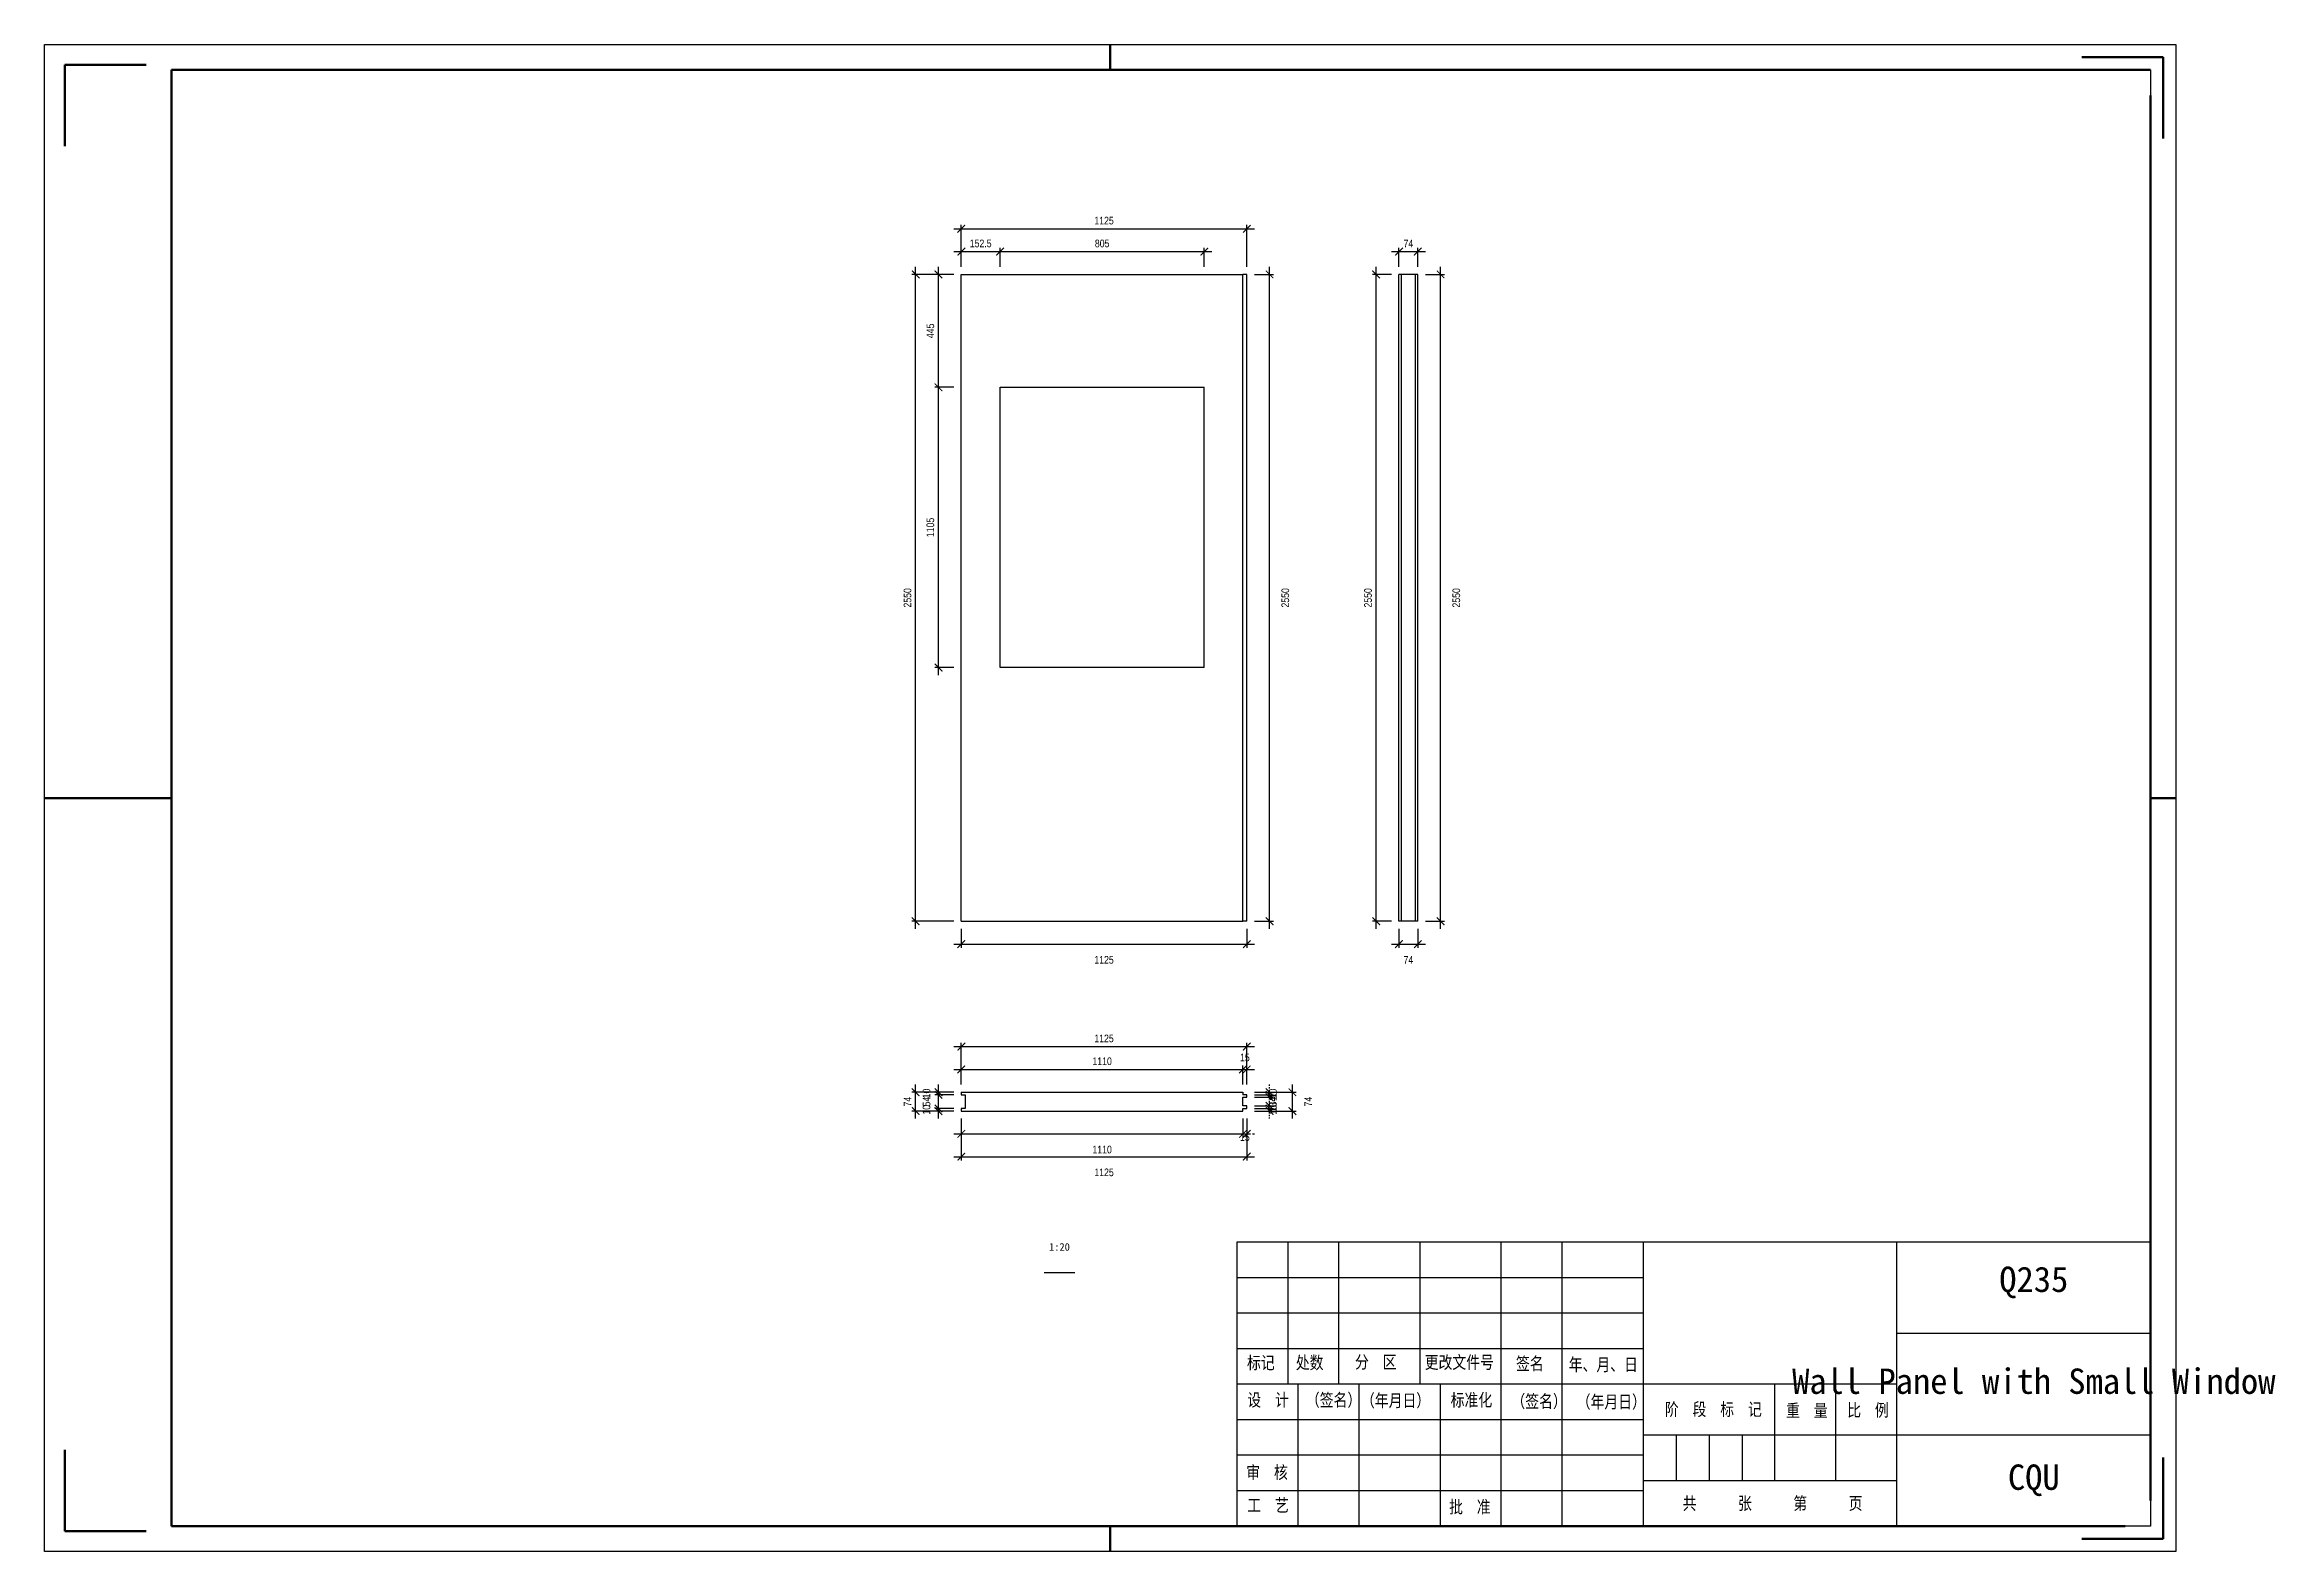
# Model space of a CAD drawing. Header units: millimetres. Extents: x 0 to 1925, y 0 to 4345.
# Drawn here: x 1470 to 1909.6, y 3670 to 3967 of the extents above; entities that cross this region are included whole.
import ezdxf

# ---------------------------------------------------------------- set-up
doc = ezdxf.new("R2010")
doc.units = ezdxf.units.MM
doc.layers.add('总内框线', color=7, linetype='Continuous', lineweight=50)
doc.layers.add('总外框线', color=7, linetype='Continuous', lineweight=30)
doc.styles.add('OpenSansCondensed-Light', font='OpenSansCondensed-Light.ttf')
doc.styles.add('陈杰（2）', font='gbenor.shx', dxfattribs={"width": 0.8, "bigfont": 'gbcbig.shx'})
doc.dimstyles.new('EZDXF', dxfattribs={"dimtxt": 0.25, "dimasz": 0.175, "dimexe": 0.375, "dimexo": 0.125, "dimgap": 0.1, "dimtad": 1, "dimlfac": 100, "dimzin": 12, "dimdsep": 46, "dimtxsty": 'OpenSansCondensed-Light', "dimblk": 'ARCHTICK', "dimcen": 2.5, "dimazin": 3, "dimtfac": 0.5, "dimtmove": 2, "dimatfit": 3, "dimarcsym": 0})

msp = doc.modelspace()

# ---------------------------------------------------------------- texts
at = {"attachment_point": 5}
for s, insert, char_height in [('1:20', (1670, 3730), 1.5), ('Q235', (1862, 3723), 5), ('Wall Panel with Small Window', (1862, 3703.5), 5), ('CQU', (1862, 3684), 5)]:
    msp.add_mtext(s, dxfattribs=dict(at, insert=insert, char_height=char_height))
at = {"char_height": 2.5, "width": 93.0192856, "attachment_point": 1, "style": '陈杰（2）'}
for s, insert in [('{\\fSimSun|b0|i0|c134|p2;标记}', (1706.95482, 3708.44053)), ('{\\fSimSun|b0|i0|c134|p2;处数}', (1716.57596, 3708.45543)), ('{\\fSimSun|b0|i0|c134|p2;分\u3000区}', (1728.23692, 3708.57959)), ('{\\fSimSun|b0|i0|c134|p2;更改文件号}', (1741.97169, 3708.52496)), ('{\\fSimSun|b0|i0|c134|p2;签名}', (1759.95608, 3708.2667)), ('{\\fSimSun|b0|i0|c134|p2;年、月、日}', (1770.35064, 3708.07301)), ('{\\fSimSun|b0|i0|c134|p2;设\u3000计}', (1707.01432, 3701.10007)), ('{\\fSimSun|b0|i0|c134|p2;（签名）}', (1718.55629, 3701.10007)), ('{\\fSimSun|b0|i0|c134|p2;\u3000（年月日）}', (1726.68156, 3700.98584)), ('{\\fSimSun|b0|i0|c134|p2;标准化}', (1747.08823, 3701.08517)), ('{\\fSimSun|b0|i0|c134|p2;（签名）}', (1759.05516, 3700.83685)), ('{\\fSimSun|b0|i0|c134|p2;（年月日）}', (1771.923, 3700.73752)), ('{\\fSimSun|b0|i0|c134|p2;阶\u3000段\u3000标\u3000记}', (1789.30395, 3699.25254)), ('{\\fSimSun|b0|i0|c134|p2;重\u3000量}', (1813.18681, 3699.02408)), ('{\\fSimSun|b0|i0|c134|p2;比\u3000例}', (1825.23873, 3699.09361)), ('{\\fSimSun|b0|i0|c134|p2;审\u3000核}', (1706.81034, 3686.83138)), ('{\\fSimSun|b0|i0|c134|p2;工\u3000艺}', (1707.01432, 3680.34515)), ('{\\fSimSun|b0|i0|c134|p2;批\u3000准}', (1746.78226, 3680.0273)), ('{\\fSimSun|b0|i0|c134|p2;共\u3000\u3000\u3000张\u3000\u3000\u3000第\u3000\u3000\u3000页}', (1792.79713, 3680.72757))]:
    msp.add_mtext(s, dxfattribs=dict(at, insert=insert))

# ---------------------------------------------------------------- blocks, each defined once
blk = doc.blocks.new('_ARCHTICK')
at = {"color": 0, "linetype": 'ByBlock', "const_width": 0.15}
blk.add_lwpolyline([(-0.5, -0.5), (0.5, 0.5)], dxfattribs=at)

# ---------------------------------------------------------------- dimensions: what is measured, and where the dimension line sits
for base, p1, p2, location, override in [((1650.65401, 3930.7), (1650.65401, 3921.7), (1706.90401, 3921.7), (1678.77901, 3932.3), {"dimtxt": 1.5, "dimasz": 1.5, "dimexe": 0.75, "dimexo": 1.5, "dimtad": 1, "dimlfac": 20, "dimblk": 'ARCHTICK', "dimsah": 0, "dimtsz": 0, "dimdle": 1.5, "dimtmove": 2}), ((1650.65401, 3926.2), (1650.65401, 3921.7), (1658.27901, 3921.7), (1654.46651, 3927.8), {"dimtxt": 1.5, "dimasz": 1.5, "dimexe": 0.75, "dimexo": 1.5, "dimtad": 1, "dimlfac": 20, "dimblk": 'ARCHTICK', "dimsah": 0, "dimtsz": 0, "dimdle": 1.5, "dimtmove": 2}), ((1658.27901, 3926.2), (1658.27901, 3921.7), (1698.52901, 3921.7), (1678.40401, 3927.8), {"dimtxt": 1.5, "dimasz": 1.5, "dimexe": 0.75, "dimexo": 1.5, "dimtad": 1, "dimlfac": 20, "dimblk": 'ARCHTICK', "dimsah": 0, "dimtsz": 0, "dimdle": 1.5, "dimtmove": 2}), ((1736.90401, 3926.2), (1736.90401, 3921.7), (1740.60401, 3921.7), (1738.75401, 3927.8), {"dimtxt": 1.5, "dimasz": 1.5, "dimexe": 0.75, "dimexo": 1.5, "dimtad": 1, "dimlfac": 20, "dimblk": 'ARCHTICK', "dimsah": 0, "dimtsz": 0, "dimdle": 1.5, "dimtmove": 2}), ((1650.65401, 3789.7), (1650.65401, 3794.2), (1706.90401, 3794.2), (1678.77901, 3786.6), {"dimtxt": 1.5, "dimasz": 1.5, "dimexe": 0.75, "dimexo": 1.5, "dimtad": 4, "dimlfac": 20, "dimblk": 'ARCHTICK', "dimsah": 0, "dimtsz": 0, "dimdle": 1.5, "dimtmove": 2}), ((1736.90401, 3789.7), (1736.90401, 3794.2), (1740.60401, 3794.2), (1738.75401, 3786.6), {"dimtxt": 1.5, "dimasz": 1.5, "dimexe": 0.75, "dimexo": 1.5, "dimtad": 4, "dimlfac": 20, "dimblk": 'ARCHTICK', "dimsah": 0, "dimtsz": 0, "dimdle": 1.5, "dimtmove": 2}), ((1650.65401, 3769.5), (1650.65401, 3760.5), (1706.90401, 3760.5), (1678.77901, 3771.1), {"dimtxt": 1.5, "dimasz": 1.5, "dimexe": 0.75, "dimexo": 1.5, "dimtad": 1, "dimlfac": 20, "dimblk": 'ARCHTICK', "dimsah": 0, "dimtsz": 0, "dimdle": 1.5, "dimtmove": 2}), ((1650.65401, 3765), (1650.65401, 3760.5), (1706.15401, 3760.5), (1678.40401, 3766.6), {"dimtxt": 1.5, "dimasz": 1.5, "dimexe": 0.75, "dimexo": 1.5, "dimtad": 1, "dimlfac": 20, "dimblk": 'ARCHTICK', "dimsah": 0, "dimtsz": 0, "dimdle": 1.5, "dimtmove": 2}), ((1706.15401, 3765), (1706.15401, 3760.5), (1706.90401, 3760.5), (1706.52901, 3767.35), {"dimtxt": 1.5, "dimasz": 1.5, "dimexe": 0.75, "dimexo": 1.5, "dimtad": 1, "dimlfac": 20, "dimblk": 'ARCHTICK', "dimsah": 0, "dimtsz": 0, "dimdle": 1.5, "dimtmove": 2}), ((1650.65401, 3752.3), (1650.65401, 3756.8), (1706.15401, 3756.8), (1678.40401, 3749.2), {"dimtxt": 1.5, "dimasz": 1.5, "dimexe": 0.75, "dimexo": 1.5, "dimtad": 4, "dimlfac": 20, "dimblk": 'ARCHTICK', "dimsah": 0, "dimtsz": 0, "dimdle": 1.5, "dimtmove": 2}), ((1650.65401, 3747.8), (1650.65401, 3756.8), (1706.90401, 3756.8), (1678.77901, 3744.7), {"dimtxt": 1.5, "dimasz": 1.5, "dimexe": 0.75, "dimexo": 1.5, "dimtad": 4, "dimlfac": 20, "dimblk": 'ARCHTICK', "dimsah": 0, "dimtsz": 0, "dimdle": 1.5, "dimtmove": 2}), ((1706.15401, 3752.3), (1706.15401, 3756.8), (1706.90401, 3756.8), (1706.52901, 3751.65), {"dimtxt": 1.5, "dimasz": 1.5, "dimexe": 0.75, "dimexo": 1.5, "dimtad": 4, "dimlfac": 20, "dimblk": 'ARCHTICK', "dimsah": 0, "dimtsz": 0, "dimdle": 1.5, "dimtmove": 2})]:
    msp.add_linear_dim(base=base, p1=p1, p2=p2, location=location, dimstyle='EZDXF', override=override).render()
for base, p1, p2, location, override in [((1641.65401, 3794.2), (1650.65401, 3794.2), (1650.65401, 3921.7), (1640.05401, 3857.95), {"dimtxt": 1.5, "dimasz": 1.5, "dimexe": 0.75, "dimexo": 1.5, "dimtad": 1, "dimlfac": 20, "dimblk": 'ARCHTICK', "dimsah": 0, "dimtsz": 0, "dimdle": 1.5, "dimtmove": 2}), ((1646.15401, 3899.45), (1650.65401, 3899.45), (1650.65401, 3921.7), (1644.55401, 3910.575), {"dimtxt": 1.5, "dimasz": 1.5, "dimexe": 0.75, "dimexo": 1.5, "dimtad": 1, "dimlfac": 20, "dimblk": 'ARCHTICK', "dimsah": 0, "dimtsz": 0, "dimdle": 1.5, "dimtmove": 2}), ((1711.40401, 3794.2), (1706.90401, 3794.2), (1706.90401, 3921.7), (1714.50401, 3857.95), {"dimtxt": 1.5, "dimasz": 1.5, "dimexe": 0.75, "dimexo": 1.5, "dimtad": 4, "dimlfac": 20, "dimblk": 'ARCHTICK', "dimsah": 0, "dimtsz": 0, "dimdle": 1.5, "dimtmove": 2}), ((1732.40401, 3794.2), (1736.90401, 3794.2), (1736.90401, 3921.7), (1730.80401, 3857.95), {"dimtxt": 1.5, "dimasz": 1.5, "dimexe": 0.75, "dimexo": 1.5, "dimtad": 1, "dimlfac": 20, "dimblk": 'ARCHTICK', "dimsah": 0, "dimtsz": 0, "dimdle": 1.5, "dimtmove": 2}), ((1745.10401, 3794.2), (1740.60401, 3794.2), (1740.60401, 3921.7), (1748.20401, 3857.95), {"dimtxt": 1.5, "dimasz": 1.5, "dimexe": 0.75, "dimexo": 1.5, "dimtad": 4, "dimlfac": 20, "dimblk": 'ARCHTICK', "dimsah": 0, "dimtsz": 0, "dimdle": 1.5, "dimtmove": 2}), ((1646.15401, 3844.2), (1650.65401, 3844.2), (1650.65401, 3899.45), (1644.55401, 3871.825), {"dimtxt": 1.5, "dimasz": 1.5, "dimexe": 0.75, "dimexo": 1.5, "dimtad": 1, "dimlfac": 20, "dimblk": 'ARCHTICK', "dimsah": 0, "dimtsz": 0, "dimdle": 1.5, "dimtmove": 2}), ((1641.65401, 3756.8), (1650.65401, 3756.8), (1650.65401, 3760.5), (1640.05401, 3758.65), {"dimtxt": 1.5, "dimasz": 1.5, "dimexe": 0.75, "dimexo": 1.5, "dimtad": 1, "dimlfac": 20, "dimblk": 'ARCHTICK', "dimsah": 0, "dimtsz": 0, "dimdle": 1.5, "dimtmove": 2}), ((1646.15401, 3760), (1650.65401, 3760), (1650.65401, 3760.5), (1643.80401, 3760.25), {"dimtxt": 1.5, "dimasz": 1.5, "dimexe": 0.75, "dimexo": 1.5, "dimtad": 1, "dimlfac": 20, "dimblk": 'ARCHTICK', "dimsah": 0, "dimtsz": 0, "dimdle": 1.5, "dimtmove": 2}), ((1646.15401, 3757.3), (1650.65401, 3757.3), (1650.65401, 3760), (1643.80401, 3758.65), {"dimtxt": 1.5, "dimasz": 1.5, "dimexe": 0.75, "dimexo": 1.5, "dimtad": 1, "dimlfac": 20, "dimblk": 'ARCHTICK', "dimsah": 0, "dimtsz": 0, "dimdle": 1.5, "dimtmove": 2}), ((1646.15401, 3756.8), (1650.65401, 3756.8), (1650.65401, 3757.3), (1643.80401, 3757.05), {"dimtxt": 1.5, "dimasz": 1.5, "dimexe": 0.75, "dimexo": 1.5, "dimtad": 1, "dimlfac": 20, "dimblk": 'ARCHTICK', "dimsah": 0, "dimtsz": 0, "dimdle": 1.5, "dimtmove": 2}), ((1711.40401, 3760), (1706.90401, 3760), (1706.90401, 3760.5), (1712.05401, 3760.25), {"dimtxt": 1.5, "dimasz": 1.5, "dimexe": 0.75, "dimexo": 1.5, "dimtad": 4, "dimlfac": 20, "dimblk": 'ARCHTICK', "dimsah": 0, "dimtsz": 0, "dimdle": 1.5, "dimtmove": 2}), ((1715.90401, 3756.8), (1706.90401, 3756.8), (1706.90401, 3760.5), (1719.00401, 3758.65), {"dimtxt": 1.5, "dimasz": 1.5, "dimexe": 0.75, "dimexo": 1.5, "dimtad": 4, "dimlfac": 20, "dimblk": 'ARCHTICK', "dimsah": 0, "dimtsz": 0, "dimdle": 1.5, "dimtmove": 2}), ((1711.40401, 3759.5), (1706.90401, 3759.5), (1706.90401, 3760), (1712.05401, 3759.75), {"dimtxt": 1.5, "dimasz": 1.5, "dimexe": 0.75, "dimexo": 1.5, "dimtad": 4, "dimlfac": 20, "dimblk": 'ARCHTICK', "dimsah": 0, "dimtsz": 0, "dimdle": 1.5, "dimtmove": 2}), ((1711.40401, 3757.8), (1706.90401, 3757.8), (1706.90401, 3759.5), (1712.05401, 3758.65), {"dimtxt": 1.5, "dimasz": 1.5, "dimexe": 0.75, "dimexo": 1.5, "dimtad": 4, "dimlfac": 20, "dimblk": 'ARCHTICK', "dimsah": 0, "dimtsz": 0, "dimdle": 1.5, "dimtmove": 2}), ((1711.40401, 3757.3), (1706.90401, 3757.3), (1706.90401, 3757.8), (1712.05401, 3757.55), {"dimtxt": 1.5, "dimasz": 1.5, "dimexe": 0.75, "dimexo": 1.5, "dimtad": 4, "dimlfac": 20, "dimblk": 'ARCHTICK', "dimsah": 0, "dimtsz": 0, "dimdle": 1.5, "dimtmove": 2}), ((1711.40401, 3756.8), (1706.90401, 3756.8), (1706.90401, 3757.3), (1712.05401, 3757.05), {"dimtxt": 1.5, "dimasz": 1.5, "dimexe": 0.75, "dimexo": 1.5, "dimtad": 4, "dimlfac": 20, "dimblk": 'ARCHTICK', "dimsah": 0, "dimtsz": 0, "dimdle": 1.5, "dimtmove": 2})]:
    msp.add_linear_dim(base=base, p1=p1, p2=p2, angle=90, location=location, dimstyle='EZDXF', override=override).render()

# ---------------------------------------------------------------- linework, layer by layer
for p, q in [((1885, 3962), (1885, 3777)), ((1650.65401, 3921.7), (1706.15401, 3921.7)), ((1650.65401, 3794.2), (1650.65401, 3921.7)), ((1706.15401, 3794.2), (1706.15401, 3921.7)), ((1706.90401, 3921.7), (1706.15401, 3921.7)), ((1706.90401, 3794.2), (1706.90401, 3921.7)), ((1737.40401, 3921.7), (1736.90401, 3921.7)), ((1736.90401, 3794.2), (1736.90401, 3921.7)), ((1737.40401, 3794.2), (1737.40401, 3921.7)), ((1740.10401, 3921.7), (1737.40401, 3921.7)), ((1740.60401, 3921.7), (1740.10401, 3921.7)), ((1740.10401, 3921.7), (1740.10401, 3794.2)), ((1740.60401, 3794.2), (1740.60401, 3921.7)), ((1658.27901, 3899.45), (1698.52901, 3899.45)), ((1658.27901, 3844.2), (1658.27901, 3899.45)), ((1698.52901, 3844.2), (1698.52901, 3899.45)), ((1698.52901, 3844.2), (1658.27901, 3844.2)), ((1650.65401, 3794.2), (1706.15401, 3794.2)), ((1706.90401, 3794.2), (1706.15401, 3794.2)), ((1737.40401, 3794.2), (1736.90401, 3794.2)), ((1740.10401, 3794.2), (1737.40401, 3794.2)), ((1740.60401, 3794.2), (1740.10401, 3794.2)), ((1650.65401, 3760.5), (1706.15401, 3760.5)), ((1650.65401, 3760.5), (1650.65401, 3760)), ((1650.65401, 3760), (1651.40401, 3760)), ((1651.40401, 3760), (1651.40401, 3757.3)), ((1706.15401, 3760.5), (1706.15401, 3760)), ((1706.90401, 3760), (1706.15401, 3760)), ((1706.15401, 3759.5), (1706.90401, 3759.5)), ((1706.15401, 3757.8), (1706.15401, 3759.5)), ((1706.90401, 3759.5), (1706.90401, 3760)), ((1651.40401, 3757.3), (1650.65401, 3757.3)), ((1650.65401, 3757.3), (1650.65401, 3756.8)), ((1650.65401, 3756.8), (1706.15401, 3756.8)), ((1706.90401, 3757.8), (1706.15401, 3757.8)), ((1706.15401, 3757.3), (1706.90401, 3757.3)), ((1706.15401, 3756.8), (1706.15401, 3757.3)), ((1706.90401, 3757.3), (1706.90401, 3757.8)), ((1705, 3731), (1885, 3731)), ((1705, 3675), (1705, 3731)), ((1715, 3731), (1715, 3703)), ((1725, 3731), (1725, 3703)), ((1741, 3731), (1741, 3703)), ((1757, 3731), (1757, 3703)), ((1769, 3731), (1769, 3675)), ((1785, 3731), (1785, 3675)), ((1835, 3675), (1835, 3731)), ((1885, 3731), (1885, 3675)), ((1667, 3725), (1673, 3725)), ((1705, 3724), (1785, 3724)), ((1705, 3717), (1785, 3717)), ((1835, 3713), (1885, 3713)), ((1705, 3710), (1785, 3710)), ((1705, 3703), (1835, 3703)), ((1717, 3703), (1717, 3675)), ((1729, 3703), (1729, 3675)), ((1745, 3703), (1745, 3675)), ((1757, 3703), (1757, 3675)), ((1811, 3684), (1811, 3703)), ((1823, 3684), (1823, 3703)), ((1705, 3696), (1785, 3696)), ((1785, 3693), (1835, 3693)), ((1791.5, 3693), (1791.5, 3684)), ((1798, 3693), (1798, 3684)), ((1804.5, 3693), (1804.5, 3684)), ((1835, 3693), (1885, 3693)), ((1705, 3689), (1785, 3689)), ((1785, 3684), (1835, 3684)), ((1705, 3682), (1785, 3682)), ((1885, 3675), (1705, 3675))]:
    msp.add_line(p, q)
at = {"layer": '总内框线'}
for p, q in [((1680, 3962), (1680, 3967)), ((1474, 3963), (1474, 3947)), ((1474, 3963), (1490, 3963)), ((1495, 3675), (1495, 3962)), ((1495, 3962), (1885, 3962)), ((1887.5, 3964.5), (1871.5, 3964.5)), ((1887.5, 3964.5), (1887.5, 3948.5)), ((1885, 3957), (1885, 3680)), ((1470, 3818.5), (1495, 3818.5)), ((1885, 3818.5), (1890, 3818.5)), ((1474, 3674), (1474, 3690)), ((1887.5, 3672.5), (1887.5, 3688.5)), ((1474, 3674), (1490, 3674)), ((1880, 3675), (1495, 3675)), ((1680, 3670), (1680, 3675)), ((1887.5, 3672.5), (1871.5, 3672.5))]:
    msp.add_line(p, q, dxfattribs=at)
at = {"layer": '总外框线'}
for p, q in [((1470, 3670), (1470, 3967)), ((1470, 3967), (1890, 3967)), ((1890, 3967), (1890, 3670)), ((1890, 3670), (1470, 3670))]:
    msp.add_line(p, q, dxfattribs=at)

msp.set_redraw_order([(e.dxf.handle, doc.entitydb.next_handle()) for e in msp.query("TEXT MTEXT ATTDEF DIMENSION ARC_DIMENSION")])  # texts and dimensions are drawn at this point

doc.saveas('drawing.dxf')
